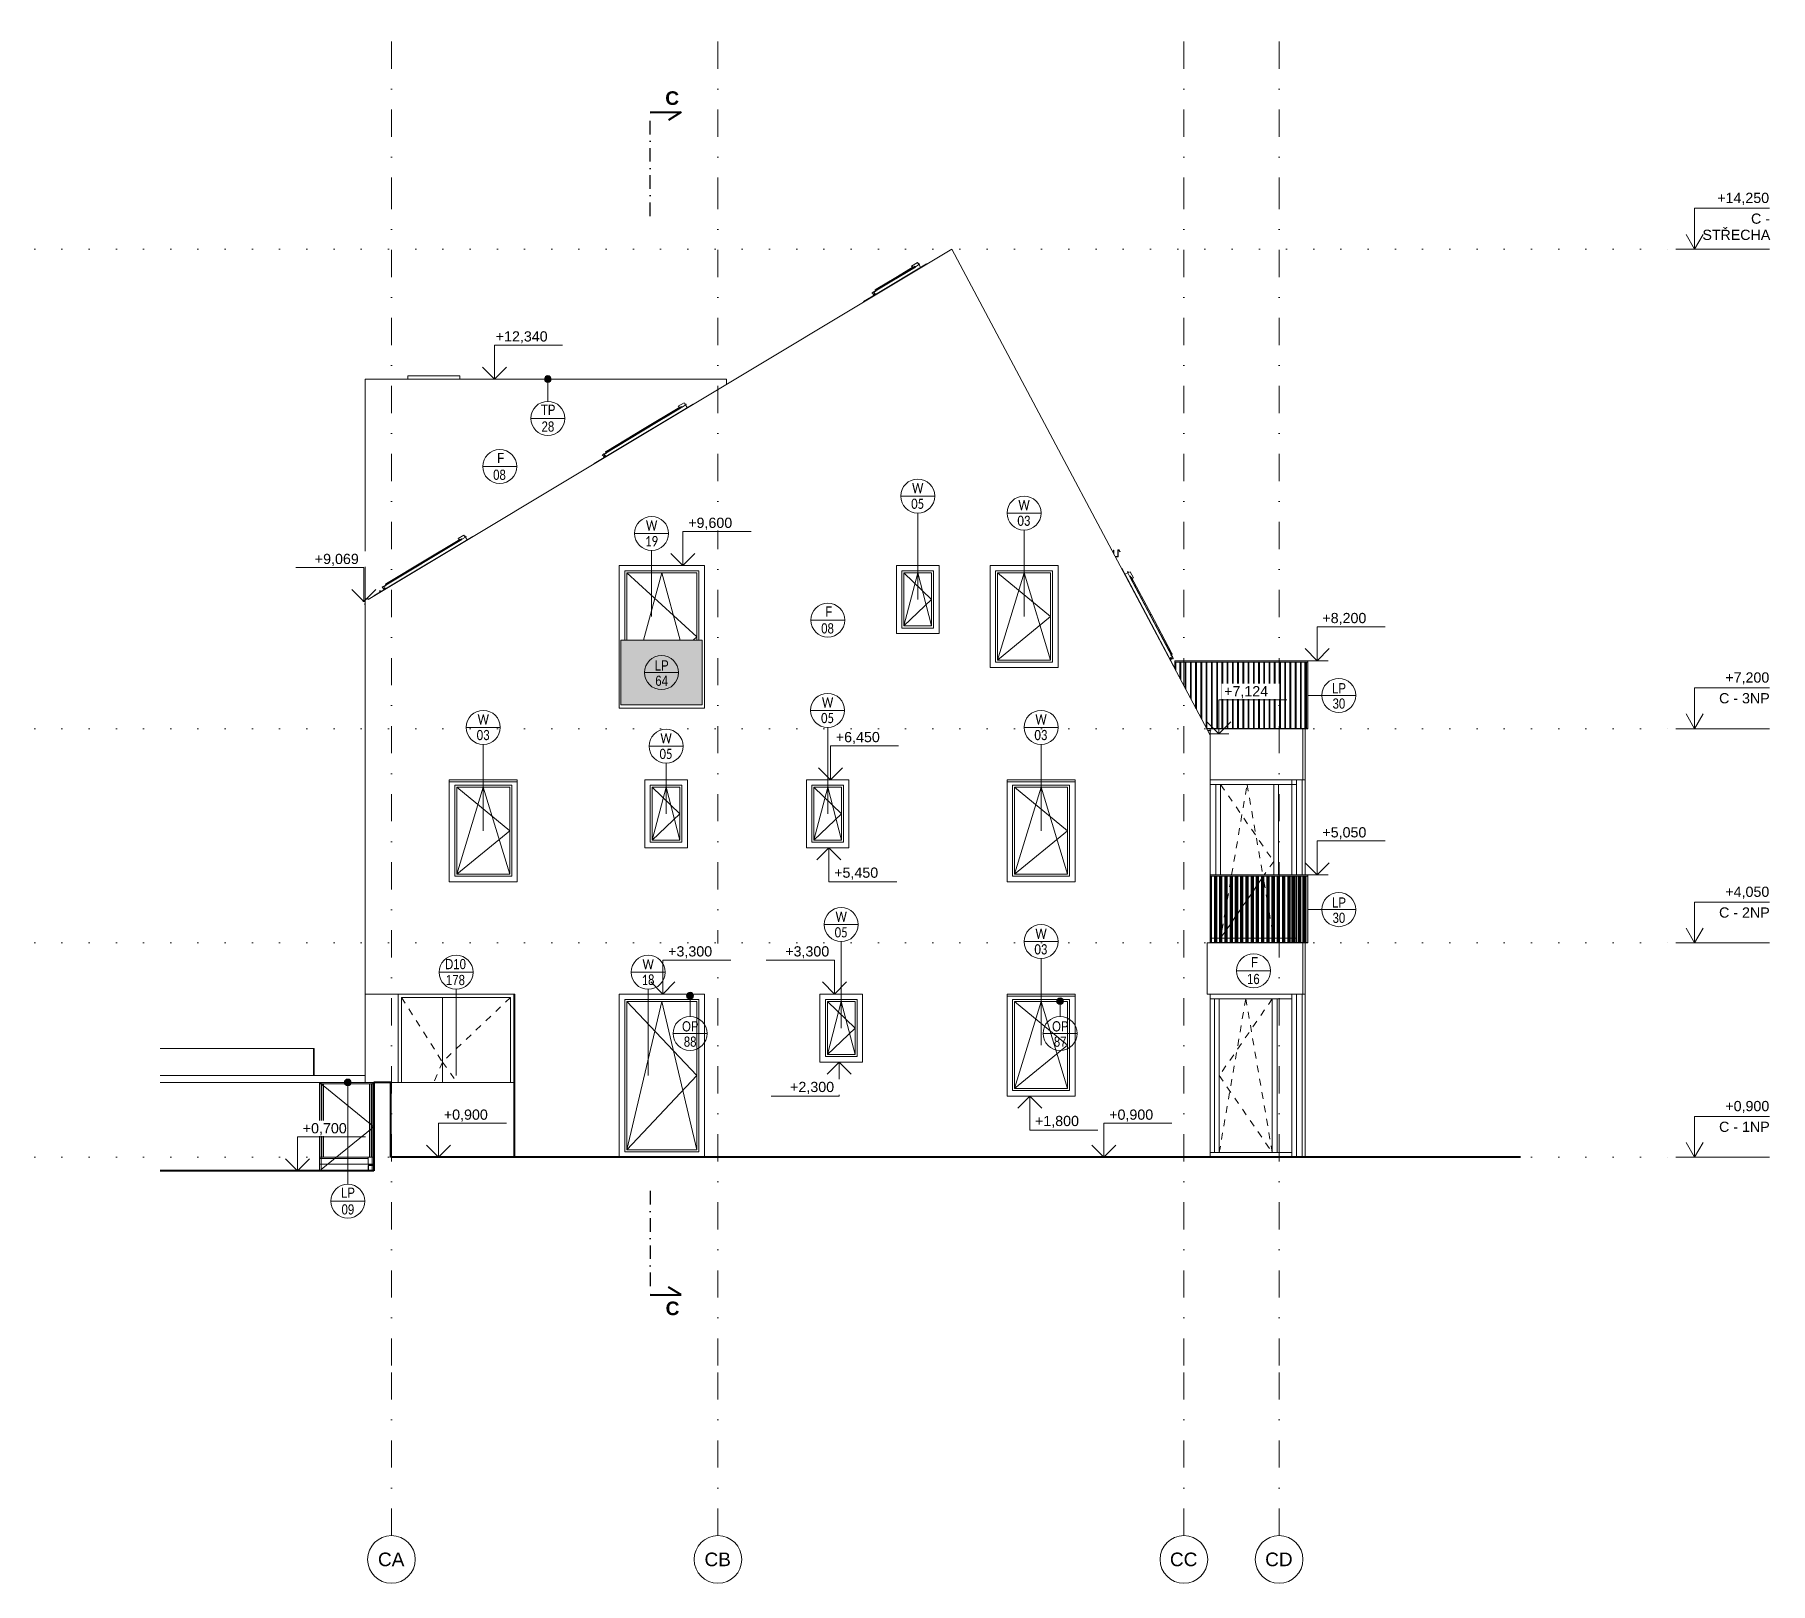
# Model space of a CAD drawing. Header units: millimetres. Extents: x -10647 to 220459, y -5491 to 72638.
# Drawn here: x -10647 to 14869, y -5362 to 17402 of the extents above; entities that cross this region are included whole.
import ezdxf

# ---------------------------------------------------------------- set-up
doc = ezdxf.new("R2010")
doc.units = ezdxf.units.MM
for name, pattern in [('HA_Dash_2mm-S1mm', [200, 100, -100]), ('HA_DashDot_10mm-S3mm', [1000, 400, -300, 0, -300]), ('HA_DashDot_4mm-S1mm', [400, 200, -100, 0, -100]), ('HA_Dot-S4mm', [400, 0, -400])]:
    doc.linetypes.add(name, pattern=pattern)
for name, color, linetype, lineweight in [('A-DETL-____-THIN', 9, 'Continuous', 9), ('A-DETL-____-WIDE', 9, 'Continuous', 40), ('A-DOOR-____-IDEN', 9, 'Continuous', 9), ('A-DOOR-____-OTLN', 9, 'Continuous', 9), ('A-DOOR-FRAM-OTLN', 9, 'Continuous', 9), ('A-FLOR-____-OTLN', 9, 'Continuous', 9), ('A-FLOR-____-OVHD', 9, 'HA_DashDot_4mm-S1mm', 25), ('A-FLOR-HRAL-IDEN', 9, 'Continuous', 9), ('A-FLOR-HRAL-OTLN', 9, 'Continuous', 9), ('A-FLOR-LEVL-OTLN', 9, 'Continuous', 9), ('A-GENM-____-IDEN', 9, 'Continuous', 9), ('A-GENM-____-OTLN', 9, 'Continuous', 9), ('A-GLAZ-____-IDEN', 9, 'Continuous', 9), ('A-GLAZ-____-OTLN', 9, 'Continuous', 5), ('A-GLAZ-CWMG-OTLN', 9, 'Continuous', 5), ('A-WALL-____-MCUT', 9, 'Continuous', 25), ('A-WALL-____-OTLN', 9, 'Continuous', 9), ('G-____-____-DIMS', 9, 'Continuous', 5), ('G-____-____-TEXT', 9, 'Continuous', 5), ('I-WALL-____-OTLN', 9, 'Continuous', 9), ('S-GRID-____-IDEN', 9, 'Continuous', 9), ('S-GRID-____-OTLN', 9, 'Continuous', 5)]:
    doc.layers.add(name, color=color, linetype=linetype, lineweight=lineweight)
doc.styles.add('Arial', font='arial.ttf', dxfattribs={"height": 200})
doc.styles.add('Arial_1', font='arial.ttf', dxfattribs={"height": 150})
doc.styles.add('Arial_2', font='arial.ttf', dxfattribs={"width": 0.8, "height": 150})
doc.styles.add('Arial_B', font='arialbd.ttf', dxfattribs={"height": 200})
doc.styles.add('Calibri', font='calibri.ttf', dxfattribs={"width": 0.8, "height": 150})

msp = doc.modelspace()

# ---------------------------------------------------------------- texts
at = {"layer": 'A-DOOR-____-IDEN', "lineweight": 5, "char_height": 150, "attachment_point": 1, "style": 'Arial_2'}
for s, insert, width in [('D10', (-4614, 3815), 378.4), ('178', (-4601, 3581), 346.33)]:
    msp.add_mtext(s, dxfattribs=dict(at, insert=insert, width=width))
at = {"layer": 'A-FLOR-HRAL-IDEN', "lineweight": 5, "char_height": 150, "attachment_point": 1, "style": 'Arial_2'}
for s, insert, width in [('LP', (-1531, 8205), 250.13), ('64', (-1523, 7980), 230.89), ('LP', (8426, 7870), 250.13), ('30', (8434, 7645), 230.89), ('LP', (8426, 4720), 250.13), ('30', (8434, 4495), 230.89)]:
    msp.add_mtext(s, dxfattribs=dict(at, insert=insert, width=width))
at = {"layer": 'A-FLOR-LEVL-OTLN', "lineweight": 5, "char_height": 150, "attachment_point": 1, "style": 'Arial_1'}
for s, insert, width in [('+14,250', (14089, 15078), 945.99), ('ŘECHA', (14136, 14535), 889.87), ('C -', (14586, 14773), 344.73), ('ST', (13871, 14535), 320.67), ('+7,200', (14208, 8028), 801.69), ('C - 3NP', (14116, 7723), 913.92), ('+4,050', (14208, 4878), 801.69), ('C - 2NP', (14116, 4573), 913.92), ('+0,900', (14208, 1728), 801.69), ('C - 1NP', (14116, 1423), 913.92)]:
    msp.add_mtext(s, dxfattribs=dict(at, insert=insert, width=width))
at = {"layer": 'A-GENM-____-IDEN', "lineweight": 5, "char_height": 150, "attachment_point": 1, "style": 'Arial_2'}
for s, insert, width in [('TP', (-3205, 11963), 256.54), ('28', (-3195, 11717), 230.89), ('OP', (-1130, 2900), 295.02), ('OP', (4310, 2900), 295.02), ('88', (-1104, 2675), 230.89), ('87', (4336, 2675), 230.89), ('LP', (-6144, 454), 250.13), ('09', (-6136, 209), 230.89)]:
    msp.add_mtext(s, dxfattribs=dict(at, insert=insert, width=width))
at = {"layer": 'A-GLAZ-____-IDEN', "lineweight": 5, "char_height": 150, "attachment_point": 1, "style": 'Calibri'}
for s, insert, width in [('W', (2252, 10811), 211.65), ('05', (2239, 10582), 243.71), ('W', (3815, 10561), 211.65), ('W', (-1660, 10261), 211.65), ('03', (3801, 10332), 243.71), ('19', (-1673, 10032), 243.71), ('W', (927, 7661), 211.65), ('W', (-4135, 7411), 211.65), ('05', (914, 7432), 243.71), ('W', (4065, 7411), 211.65), ('03', (-4149, 7182), 243.71), ('03', (4051, 7182), 243.71), ('05', (-1461, 6905), 243.71), ('W', (-1448, 7134), 211.65), ('W', (1127, 4511), 211.65), ('05', (1114, 4282), 243.71), ('W', (4065, 4261), 211.65), ('03', (4051, 4032), 243.71), ('W', (-1711, 3811), 211.65), ('18', (-1725, 3582), 243.71)]:
    msp.add_mtext(s, dxfattribs=dict(at, insert=insert, width=width))
at = {"layer": 'G-____-____-TEXT', "color": 7, "lineweight": 9, "attachment_point": 1}
for s, insert, char_height, width, style in [('\\fArial|b1|i0|c0|p34|;C', (-1376, 16570), 200, 248.52, 'Arial_B'), ('F', (-3847, 11255), 150, 128.27, 'Arial_2'), ('08', (-3907, 11008), 150, 230.89, 'Arial_2'), ('F', (976, 8997), 150, 128.27, 'Arial_2'), ('08', (916, 8750), 150, 230.89, 'Arial_2'), ('F', (7236, 3843), 150, 128.27, 'Arial_2'), ('16', (7176, 3596), 150, 230.89, 'Arial_2'), ('\\fArial|b1|i0|c0|p34|;C', (-1371, -1221), 200, 248.52, 'Arial_B')]:
    msp.add_mtext(s, dxfattribs=dict(at, insert=insert, char_height=char_height, width=width, style=style))
at = {"layer": 'S-GRID-____-IDEN', "lineweight": 5, "char_height": 200, "attachment_point": 1, "style": 'Arial'}
for s, insert, width in [('CA', (-5600, -4911), 481.01), ('CB', (-800, -4911), 481.01), ('CC', (6043, -4911), 497.05), ('CD', (7443, -4911), 497.05)]:
    msp.add_mtext(s, dxfattribs=dict(at, insert=insert, width=width))

# ---------------------------------------------------------------- blocks, each defined once
blk = doc.blocks.new('HA_WD_SinglePanel - 1250x2400-1662821-C_pohled jižní_DPS pohled')
at = {"layer": 'A-GLAZ-____-OTLN', "color": 250}
for p, q in [((-1972, 980), (-1972, 3220)), ((-1972, 3220), (-882, 3220)), ((-1942, 3190), (-1942, 1010)), ((-1942, 3190), (-912, 3190)), ((-1942, 1010), (-1427, 3190)), ((-1942, 3190), (-912, 2100)), ((-1427, 3190), (-912, 1010)), ((-912, 1010), (-912, 3190)), ((-882, 3220), (-882, 980)), ((-912, 2100), (-1942, 1010)), ((-882, 980), (-1972, 980)), ((-1942, 1010), (-912, 1010))]:
    blk.add_line(p, q, dxfattribs=at)
blk = doc.blocks.new('HA_WD_SinglePanel - 1000x1500-1662820-C_pohled jižní_DPS pohled')
at = {"layer": 'A-GLAZ-____-OTLN', "color": 250}
for p, q in [((3728, 1880), (3728, 3220)), ((3728, 3220), (4568, 3220)), ((3758, 3190), (3758, 1910)), ((3758, 3190), (4538, 3190)), ((3758, 1910), (4148, 3190)), ((3758, 3190), (4538, 2550)), ((4148, 3190), (4538, 1910)), ((4538, 1910), (4538, 3190)), ((4568, 3220), (4568, 1880)), ((4538, 2550), (3758, 1910)), ((4568, 1880), (3728, 1880)), ((3758, 1910), (4538, 1910))]:
    blk.add_line(p, q, dxfattribs=at)
blk = doc.blocks.new('HA_WD_SinglePanel - 625x1000-1662819-C_pohled jižní_DPS pohled')
at = {"layer": 'A-GLAZ-____-OTLN', "color": 250}
for p, q in [((-1597, 5530), (-1597, 6370)), ((-1597, 6370), (-1132, 6370)), ((-1567, 6340), (-1567, 5560)), ((-1567, 6340), (-1162, 6340)), ((-1567, 5560), (-1364, 6340)), ((-1567, 6340), (-1162, 5950)), ((-1364, 6340), (-1162, 5560)), ((-1162, 5560), (-1162, 6340)), ((-1132, 6370), (-1132, 5530)), ((-1162, 5950), (-1567, 5560)), ((-1132, 5530), (-1597, 5530)), ((-1567, 5560), (-1162, 5560))]:
    blk.add_line(p, q, dxfattribs=at)
blk = doc.blocks.new('Rectangular Mullion - 70x70_Symetric_Offset0-1395025-C_pohled jižní_DPS pohled')
at = {"layer": 'A-GLAZ-CWMG-OTLN', "color": 250}
for p, q in [((7833, 5050), (7833, 6450)), ((7903, 6450), (7903, 5050)), ((7833, 4055), (7833, 5030)), ((7903, 5030), (7903, 4055))]:
    blk.add_line(p, q, dxfattribs=at)
blk = doc.blocks.new('Rectangular Mullion - 70x70_Symetric_Offset0-1502120-C_pohled jižní_DPS pohled')
at = {"layer": 'A-GLAZ-CWMG-OTLN', "color": 250}
for p, q in [((7603, 4120), (7620, 4120)), ((7632, 4120), (7643, 4120)), ((7655, 4120), (7697, 4120)), ((7709, 4120), (7720, 4120)), ((7732, 4120), (7774, 4120)), ((7786, 4120), (7797, 4120)), ((7809, 4120), (7851, 4120)), ((7863, 4120), (7874, 4120)), ((7886, 4120), (7903, 4120)), ((7903, 4120), (7903, 4055))]:
    blk.add_line(p, q, dxfattribs=at)
blk = doc.blocks.new('Rectangular Mullion - 70x70_Symetric_Offset0-1501646-C_pohled jižní_DPS pohled')
at = {"layer": 'A-GLAZ-CWMG-OTLN', "color": 250}
for p, q in [((7833, 6380), (7903, 6380)), ((7833, 5050), (7833, 6380)), ((7903, 5050), (7903, 6380)), ((7833, 4120), (7833, 5030)), ((7903, 4120), (7903, 5030)), ((7851, 4120), (7833, 4120)), ((7874, 4120), (7863, 4120)), ((7903, 4120), (7886, 4120))]:
    blk.add_line(p, q, dxfattribs=at)
blk = doc.blocks.new('Rectangular Mullion - 70x70_Symetric_Offset0-V1-C_pohled jižní_DPS pohled')
at = {"layer": 'A-GLAZ-CWMG-OTLN', "color": 250}
for p, q in [((7833, 900), (7833, 3300)), ((7903, 3300), (7903, 900))]:
    blk.add_line(p, q, dxfattribs=at)
blk = doc.blocks.new('Rectangular Mullion - 70x70_Symetric_Offset0-1505272-C_pohled jižní_DPS pohled')
at = {"layer": 'A-GLAZ-CWMG-OTLN', "color": 250}
blk.add_line((7583, 970), (7833, 970), dxfattribs=at)
blk = doc.blocks.new('Rectangular Mullion - 70x70_Symetric_Offset0-1505057-C_pohled jižní_DPS pohled')
at = {"layer": 'A-GLAZ-CWMG-OTLN', "color": 250}
blk.add_line((6733, 3230), (6633, 3230), dxfattribs=at)
blk = doc.blocks.new('Rectangular Mullion - 70x70_Symetric_Offset0-1502154-C_pohled jižní_DPS pohled')
at = {"layer": 'A-GLAZ-CWMG-OTLN', "color": 250}
blk.add_line((6753, 6380), (6633, 6380), dxfattribs=at)
blk = doc.blocks.new('Roof-Windows_VELUX_VFE - VFE size 940x1370 _PK38__31-1785092-C_pohled jižní_DPS pohled')
at = {"layer": 'A-GLAZ-____-OTLN', "color": 250}
for p, q in [((-5571, 9231), (-5579, 9224)), ((-5579, 9224), (-5577, 9221)), ((-5578, 9224), (-5571, 9229)), ((-5577, 9222), (-5578, 9224)), ((-5577, 9221), (-5573, 9224)), ((-5574, 9224), (-5577, 9222)), ((-5573, 9224), (-5574, 9224)), ((-5558, 9213), (-5571, 9231)), ((-5571, 9229), (-5559, 9213)), ((-5514, 9248), (-5518, 9246)), ((-5518, 9246), (-5514, 9240)), ((-5517, 9246), (-5514, 9248)), ((-5513, 9240), (-5517, 9246)), ((-5508, 9251), (-5512, 9249)), ((-5512, 9248), (-5508, 9250)), ((-5504, 9253), (-5507, 9252)), ((-5506, 9251), (-5503, 9253)), ((-5503, 9253), (-5504, 9253))]:
    blk.add_line(p, q, dxfattribs=at)
blk = doc.blocks.new('HA_DR_Double_Swing_Solid_FrameButt - In_FAS_1600x2350_1000-1958729-C_pohled jižní_DPS pohled')
at = {"layer": 'A-DOOR-____-OTLN', "color": 250, "linetype": 'HA_Dash_2mm-S1mm', "lineweight": 5}
for p, q in [((-5252, 3250), (-4652, 2300)), ((-3652, 3250), (-4652, 2300)), ((-4652, 2300), (-4780, 2000)), ((-4652, 2300), (-4438, 2000))]:
    blk.add_line(p, q, dxfattribs=at)
at = {"layer": 'A-DOOR-____-OTLN', "color": 7}
for p, q in [((-5252, 3250), (-5252, 2000)), ((-4652, 3250), (-5252, 3250)), ((-4652, 2000), (-4652, 3250)), ((-3652, 3250), (-4652, 3250)), ((-4652, 3250), (-4652, 2000)), ((-3652, 2000), (-3652, 3250))]:
    blk.add_line(p, q, dxfattribs=at)
at = {"layer": 'A-DOOR-FRAM-OTLN', "color": 7}
for p, q in [((-5252, 2000), (-5252, 3250)), ((-5252, 3250), (-3652, 3250)), ((-3652, 3250), (-3652, 2000))]:
    blk.add_line(p, q, dxfattribs=at)
blk = doc.blocks.new('Railing - 40 x12 mm-1462728-C_pohled jižní_DPS pohled')
at = {"layer": 'A-FLOR-HRAL-OTLN'}
blk.add_hatch(color=256, dxfattribs=at).paths.add_polyline_path([(6696, 4055), (6708, 4055), (6708, 5030), (6696, 5030), (6696, 4147)])
at = {"layer": 'A-FLOR-HRAL-OTLN', "color": 7}
for p, q in [((6696, 5030), (6696, 4055)), ((6708, 4055), (6708, 5030))]:
    blk.add_line(p, q, dxfattribs=at)
blk = doc.blocks.new('Railing - 40 x12 mm-V2-C_pohled jižní_DPS pohled')
at = {"layer": 'A-FLOR-HRAL-OTLN'}
blk.add_hatch(color=256, dxfattribs=at).paths.add_polyline_path([(8068, 4055), (8068, 5030), (8040, 5030), (8040, 4055)])
at = {"layer": 'A-FLOR-HRAL-OTLN', "color": 7}
blk.add_line((8068, 5030), (8068, 4055), dxfattribs=at)
blk = doc.blocks.new('Railing - 40 x12 mm-V3-C_pohled jižní_DPS pohled')
at = {"layer": 'A-FLOR-HRAL-OTLN'}
blk.add_hatch(color=256, dxfattribs=at).paths.add_polyline_path([(8035, 4055), (8040, 4055), (8040, 5030), (8028, 5030), (8028, 4055)])
at = {"layer": 'A-FLOR-HRAL-OTLN', "color": 7}
for p, q in [((8040, 5030), (8028, 5030)), ((8028, 5030), (8028, 4055)), ((8040, 4055), (8040, 5030)), ((8028, 4055), (8040, 4055))]:
    blk.add_line(p, q, dxfattribs=at)
blk = doc.blocks.new('Railing - Railing-1462566-C_pohled jižní_DPS pohled')
at = {"layer": 'A-FLOR-HRAL-OTLN'}
blk.add_hatch(color=256, dxfattribs=at).paths.add_polyline_path([(8035, 4050), (8068, 4050), (8068, 4055), (6633, 4055), (6633, 4050), (7996, 4050)])
at = {"layer": 'A-FLOR-HRAL-OTLN', "color": 7}
for p, q in [((6633, 4050), (6633, 4055)), ((6633, 4055), (8068, 4055)), ((8068, 4050), (6633, 4050)), ((8068, 4050), (8068, 4055))]:
    blk.add_line(p, q, dxfattribs=at)
for name, p in [('Railing - 40 x12 mm-V3-C_pohled jižní_DPS pohled', (-1394, 0)), ('Railing - 40 x12 mm-V3-C_pohled jižní_DPS pohled', (-1386, 0)), ('Railing - 40 x12 mm-1462728-C_pohled jižní_DPS pohled', (0, 0)), ('Railing - 40 x12 mm-V3-C_pohled jižní_DPS pohled', (-1309, 0)), ('Railing - 40 x12 mm-1462728-C_pohled jižní_DPS pohled', (77, 0)), ('Railing - 40 x12 mm-V3-C_pohled jižní_DPS pohled', (-1232, 0)), ('Railing - 40 x12 mm-1462728-C_pohled jižní_DPS pohled', (154, 0)), ('Railing - 40 x12 mm-V3-C_pohled jižní_DPS pohled', (-1155, 0)), ('Railing - 40 x12 mm-1462728-C_pohled jižní_DPS pohled', (231, 0)), ('Railing - 40 x12 mm-V3-C_pohled jižní_DPS pohled', (-1078, 0)), ('Railing - 40 x12 mm-1462728-C_pohled jižní_DPS pohled', (308, 0)), ('Railing - 40 x12 mm-V3-C_pohled jižní_DPS pohled', (-1001, 0)), ('Railing - 40 x12 mm-1462728-C_pohled jižní_DPS pohled', (385, 0)), ('Railing - 40 x12 mm-V3-C_pohled jižní_DPS pohled', (-924, 0)), ('Railing - 40 x12 mm-1462728-C_pohled jižní_DPS pohled', (462, 0)), ('Railing - 40 x12 mm-V3-C_pohled jižní_DPS pohled', (-847, 0)), ('Railing - 40 x12 mm-1462728-C_pohled jižní_DPS pohled', (539, 0)), ('Railing - 40 x12 mm-V3-C_pohled jižní_DPS pohled', (-770, 0)), ('Railing - 40 x12 mm-1462728-C_pohled jižní_DPS pohled', (616, 0)), ('Railing - 40 x12 mm-V3-C_pohled jižní_DPS pohled', (-693, 0)), ('Railing - 40 x12 mm-1462728-C_pohled jižní_DPS pohled', (693, 0)), ('Railing - 40 x12 mm-V3-C_pohled jižní_DPS pohled', (-616, 0)), ('Railing - 40 x12 mm-1462728-C_pohled jižní_DPS pohled', (770, 0)), ('Railing - 40 x12 mm-V3-C_pohled jižní_DPS pohled', (-539, 0)), ('Railing - 40 x12 mm-1462728-C_pohled jižní_DPS pohled', (847, 0)), ('Railing - 40 x12 mm-V3-C_pohled jižní_DPS pohled', (-462, 0)), ('Railing - 40 x12 mm-1462728-C_pohled jižní_DPS pohled', (924, 0)), ('Railing - 40 x12 mm-V3-C_pohled jižní_DPS pohled', (-385, 0)), ('Railing - 40 x12 mm-1462728-C_pohled jižní_DPS pohled', (1001, 0)), ('Railing - 40 x12 mm-V3-C_pohled jižní_DPS pohled', (-308, 0)), ('Railing - 40 x12 mm-1462728-C_pohled jižní_DPS pohled', (1078, 0)), ('Railing - 40 x12 mm-V3-C_pohled jižní_DPS pohled', (-231, 0)), ('Railing - 40 x12 mm-1462728-C_pohled jižní_DPS pohled', (1155, 0)), ('Railing - 40 x12 mm-V3-C_pohled jižní_DPS pohled', (-154, 0)), ('Railing - 40 x12 mm-1462728-C_pohled jižní_DPS pohled', (1232, 0)), ('Railing - 40 x12 mm-V3-C_pohled jižní_DPS pohled', (-77, 0)), ('Railing - 40 x12 mm-1462728-C_pohled jižní_DPS pohled', (1309, 0)), ('Railing - 40 x12 mm-V3-C_pohled jižní_DPS pohled', (0, 0)), ('Railing - 40 x12 mm-V2-C_pohled jižní_DPS pohled', (0, 0))]:
    blk.add_blockref(name, p)
blk = doc.blocks.new('Top Rail Type - Top Rail_Internal_-1462590-C_pohled jižní_DPS pohled')
at = {"layer": 'A-FLOR-HRAL-OTLN'}
blk.add_hatch(color=256, dxfattribs=at).paths.add_polyline_path([(8035, 5030), (8068, 5030), (8068, 5050), (6633, 5050), (6633, 5030), (7996, 5030)])
at = {"layer": 'A-FLOR-HRAL-OTLN', "color": 7}
for p, q in [((6633, 5030), (6633, 5050)), ((8068, 5050), (6633, 5050)), ((8068, 5030), (6633, 5030)), ((8068, 5030), (8068, 5050))]:
    blk.add_line(p, q, dxfattribs=at)
blk = doc.blocks.new('Railing - 40 x12 mm-V4-C_pohled jižní_DPS pohled')
at = {"layer": 'A-FLOR-HRAL-OTLN'}
h = blk.add_hatch(color=256, dxfattribs=at)
h.paths.add_polyline_path([(8038, 7205), (8038, 8180), (8028, 8180), (8028, 7205)])
h.paths.add_polyline_path([(8050, 7205), (8068, 7205), (8068, 8180), (8050, 8180), (8050, 7272)])
at = {"layer": 'A-FLOR-HRAL-OTLN', "color": 7}
for p, q in [((8028, 7205), (8028, 8180)), ((8068, 8180), (8068, 7205))]:
    blk.add_line(p, q, dxfattribs=at)
blk = doc.blocks.new('Railing - 40 x12 mm-V5-C_pohled jižní_DPS pohled')
at = {"layer": 'A-FLOR-HRAL-OTLN'}
blk.add_hatch(color=256, dxfattribs=at).paths.add_polyline_path([(6580, 7205), (6587, 7205), (6587, 8180), (6575, 8180), (6575, 7214)])
at = {"layer": 'A-FLOR-HRAL-OTLN', "color": 7}
for p, q in [((6587, 8180), (6575, 8180)), ((6575, 8180), (6575, 7214)), ((6587, 7205), (6587, 8180)), ((6580, 7205), (6587, 7205))]:
    blk.add_line(p, q, dxfattribs=at)
blk = doc.blocks.new('Railing - 40 x12 mm-V6-C_pohled jižní_DPS pohled')
at = {"layer": 'A-FLOR-HRAL-OTLN'}
blk.add_hatch(color=256, dxfattribs=at).paths.add_polyline_path([(6510, 7336), (6510, 8180), (6498, 8180), (6498, 7359)])
at = {"layer": 'A-FLOR-HRAL-OTLN', "color": 7}
for p, q in [((6510, 8180), (6498, 8180)), ((6498, 8180), (6498, 7359)), ((6510, 7336), (6510, 8180))]:
    blk.add_line(p, q, dxfattribs=at)
blk = doc.blocks.new('Railing - 40 x12 mm-V7-C_pohled jižní_DPS pohled')
at = {"layer": 'A-FLOR-HRAL-OTLN'}
blk.add_hatch(color=256, dxfattribs=at).paths.add_polyline_path([(6433, 7481), (6433, 8180), (6421, 8180), (6421, 7504)])
at = {"layer": 'A-FLOR-HRAL-OTLN', "color": 7}
for p, q in [((6433, 8180), (6421, 8180)), ((6421, 8180), (6421, 7504)), ((6433, 7481), (6433, 8180))]:
    blk.add_line(p, q, dxfattribs=at)
blk = doc.blocks.new('Railing - 40 x12 mm-V8-C_pohled jižní_DPS pohled')
at = {"layer": 'A-FLOR-HRAL-OTLN'}
blk.add_hatch(color=256, dxfattribs=at).paths.add_polyline_path([(6356, 7626), (6356, 8180), (6344, 8180), (6344, 7649)])
at = {"layer": 'A-FLOR-HRAL-OTLN', "color": 7}
for p, q in [((6356, 8180), (6344, 8180)), ((6344, 8180), (6344, 7649)), ((6356, 7626), (6356, 8180))]:
    blk.add_line(p, q, dxfattribs=at)
blk = doc.blocks.new('Railing - 40 x12 mm-V9-C_pohled jižní_DPS pohled')
at = {"layer": 'A-FLOR-HRAL-OTLN'}
blk.add_hatch(color=256, dxfattribs=at).paths.add_polyline_path([(6279, 7771), (6279, 8180), (6267, 8180), (6267, 7793)])
at = {"layer": 'A-FLOR-HRAL-OTLN', "color": 7}
for p, q in [((6279, 8180), (6267, 8180)), ((6267, 8180), (6267, 7793)), ((6279, 7771), (6279, 8180))]:
    blk.add_line(p, q, dxfattribs=at)
blk = doc.blocks.new('Railing - 40 x12 mm-V10-C_pohled jižní_DPS pohled')
at = {"layer": 'A-FLOR-HRAL-OTLN'}
blk.add_hatch(color=256, dxfattribs=at).paths.add_polyline_path([(6202, 7916), (6202, 8180), (6190, 8180), (6190, 7938), (6199, 7923)])
at = {"layer": 'A-FLOR-HRAL-OTLN', "color": 7}
for p, q in [((6202, 8180), (6190, 8180)), ((6190, 8180), (6190, 7938)), ((6202, 7916), (6202, 8180))]:
    blk.add_line(p, q, dxfattribs=at)
blk = doc.blocks.new('Railing - 40 x12 mm-V11-C_pohled jižní_DPS pohled')
at = {"layer": 'A-FLOR-HRAL-OTLN'}
blk.add_hatch(color=256, dxfattribs=at).paths.add_polyline_path([(6125, 8071), (6125, 8180), (6113, 8180), (6113, 8094)])
at = {"layer": 'A-FLOR-HRAL-OTLN', "color": 7}
for p, q in [((6125, 8180), (6113, 8180)), ((6113, 8180), (6113, 8094)), ((6125, 8071), (6125, 8180))]:
    blk.add_line(p, q, dxfattribs=at)
blk = doc.blocks.new('Railing - 40 x12 mm-V12-C_pohled jižní_DPS pohled')
at = {"layer": 'A-FLOR-HRAL-OTLN'}
blk.add_hatch(color=256, dxfattribs=at).paths.add_polyline_path([(6128, 8067), (6128, 8180), (6116, 8180), (6116, 8090)])
at = {"layer": 'A-FLOR-HRAL-OTLN', "color": 7}
for p, q in [((6128, 8180), (6116, 8180)), ((6116, 8180), (6116, 8090)), ((6128, 8067), (6128, 8180)), ((6128, 8056), (6128, 8059))]:
    blk.add_line(p, q, dxfattribs=at)
blk = doc.blocks.new('Railing - Railing-1462773-C_pohled jižní_DPS pohled')
at = {"layer": 'A-FLOR-HRAL-OTLN'}
blk.add_hatch(color=256, dxfattribs=at).paths.add_polyline_path([(7136, 7200), (8068, 7200), (8068, 7205), (6580, 7205), (6583, 7200), (6824, 7200)])
at = {"layer": 'A-FLOR-HRAL-OTLN', "color": 7}
for p, q in [((6580, 7205), (8068, 7205)), ((8068, 7200), (6583, 7200)), ((8068, 7200), (8068, 7205))]:
    blk.add_line(p, q, dxfattribs=at)
for name, p in [('Railing - 40 x12 mm-V11-C_pohled jižní_DPS pohled', (0, 0)), ('Railing - 40 x12 mm-V12-C_pohled jižní_DPS pohled', (0, 0)), ('Railing - 40 x12 mm-V10-C_pohled jižní_DPS pohled', (0, 0)), ('Railing - 40 x12 mm-V9-C_pohled jižní_DPS pohled', (0, 0)), ('Railing - 40 x12 mm-V8-C_pohled jižní_DPS pohled', (0, 0)), ('Railing - 40 x12 mm-V7-C_pohled jižní_DPS pohled', (0, 0)), ('Railing - 40 x12 mm-V6-C_pohled jižní_DPS pohled', (0, 0)), ('Railing - 40 x12 mm-V5-C_pohled jižní_DPS pohled', (0, 0)), ('Railing - 40 x12 mm-V3-C_pohled jižní_DPS pohled', (-1375, 3150)), ('Railing - 40 x12 mm-V3-C_pohled jižní_DPS pohled', (-1298, 3150)), ('Railing - 40 x12 mm-V3-C_pohled jižní_DPS pohled', (-1221, 3150)), ('Railing - 40 x12 mm-V3-C_pohled jižní_DPS pohled', (-1144, 3150)), ('Railing - 40 x12 mm-V3-C_pohled jižní_DPS pohled', (-1067, 3150)), ('Railing - 40 x12 mm-V3-C_pohled jižní_DPS pohled', (-990, 3150)), ('Railing - 40 x12 mm-V3-C_pohled jižní_DPS pohled', (-913, 3150)), ('Railing - 40 x12 mm-V3-C_pohled jižní_DPS pohled', (-836, 3150)), ('Railing - 40 x12 mm-V3-C_pohled jižní_DPS pohled', (-759, 3150)), ('Railing - 40 x12 mm-V3-C_pohled jižní_DPS pohled', (-682, 3150)), ('Railing - 40 x12 mm-V3-C_pohled jižní_DPS pohled', (-605, 3150)), ('Railing - 40 x12 mm-V3-C_pohled jižní_DPS pohled', (-528, 3150)), ('Railing - 40 x12 mm-V3-C_pohled jižní_DPS pohled', (-451, 3150)), ('Railing - 40 x12 mm-V3-C_pohled jižní_DPS pohled', (-374, 3150)), ('Railing - 40 x12 mm-V3-C_pohled jižní_DPS pohled', (-297, 3150)), ('Railing - 40 x12 mm-V3-C_pohled jižní_DPS pohled', (-220, 3150)), ('Railing - 40 x12 mm-V3-C_pohled jižní_DPS pohled', (-143, 3150)), ('Railing - 40 x12 mm-V3-C_pohled jižní_DPS pohled', (-66, 3150)), ('Railing - 40 x12 mm-V4-C_pohled jižní_DPS pohled', (0, 0)), ('Railing - 40 x12 mm-V3-C_pohled jižní_DPS pohled', (11, 3150))]:
    blk.add_blockref(name, p)
blk = doc.blocks.new('Top Rail Type - Top Rail_Internal_-1462797-C_pohled jižní_DPS pohled')
at = {"layer": 'A-FLOR-HRAL-OTLN'}
blk.add_hatch(color=256, dxfattribs=at).paths.add_polyline_path([(7996, 8180), (8068, 8180), (8068, 8200), (6116, 8200), (6116, 8180), (7918, 8180)])
at = {"layer": 'A-FLOR-HRAL-OTLN', "color": 7}
for p, q in [((6116, 8180), (6116, 8200)), ((8068, 8200), (6116, 8200)), ((8068, 8180), (6116, 8180)), ((8068, 8180), (8068, 8200))]:
    blk.add_line(p, q, dxfattribs=at)
blk = doc.blocks.new('Rectangular Mullion - 70x70_Symetric_Offset0-1502156-C_pohled jižní_DPS pohled')
at = {"layer": 'A-GLAZ-CWMG-OTLN', "color": 250}
blk.add_line((7603, 6380), (6753, 6380), dxfattribs=at)
blk = doc.blocks.new('Rectangular Mullion - 70x70_Symetric_Offset0-1502157-C_pohled jižní_DPS pohled')
at = {"layer": 'A-GLAZ-CWMG-OTLN', "color": 250}
for p, q in [((6654, 4120), (6696, 4120)), ((6708, 4120), (6719, 4120)), ((6731, 4120), (6753, 4120))]:
    blk.add_line(p, q, dxfattribs=at)
blk = doc.blocks.new('Rectangular Mullion - 70x70_Symetric_Offset0-1501643-C_pohled jižní_DPS pohled')
at = {"layer": 'A-GLAZ-CWMG-OTLN', "color": 250}
for p, q in [((6718, 6380), (6788, 6380)), ((6718, 6380), (6718, 5050)), ((6788, 6380), (6788, 5050)), ((6718, 5030), (6718, 4120)), ((6788, 5030), (6788, 4120)), ((6773, 4120), (6731, 4120)), ((6788, 4120), (6785, 4120))]:
    blk.add_line(p, q, dxfattribs=at)
blk = doc.blocks.new('ABMV_CW_Single_Swing_Generic - Ex_Glass_SKLOPNE-1536051-C_pohled jižní_DPS pohled')
at = {"layer": 'A-DOOR-____-OTLN', "color": 250, "linetype": 'HA_Dash_2mm-S1mm', "lineweight": 5}
for p, q in [((6788, 6380), (7568, 5250)), ((6949, 5050), (7178, 6380)), ((7178, 6380), (7408, 5050)), ((7568, 5250), (7430, 5050)), ((6885, 4679), (6927, 4925)), ((6939, 4995), (6945, 5030)), ((7312, 4879), (7270, 4818)), ((7335, 4912), (7324, 4897)), ((7389, 4991), (7347, 4929)), ((7412, 5023), (7401, 5008)), ((7411, 5030), (7412, 5027)), ((7424, 4957), (7466, 4711)), ((6862, 4549), (6873, 4610)), ((7158, 4656), (7116, 4594)), ((7181, 4689), (7170, 4673)), ((7235, 4768), (7193, 4706)), ((7258, 4800), (7247, 4785)), ((7478, 4642), (7489, 4581)), ((6808, 4233), (6850, 4479)), ((6950, 4354), (6939, 4339)), ((7004, 4433), (6962, 4371)), ((7027, 4466), (7016, 4450)), ((7081, 4544), (7039, 4483)), ((7104, 4577), (7093, 4562)), ((7501, 4511), (7543, 4265)), ((6788, 4120), (6796, 4163)), ((6796, 4131), (6788, 4120)), ((6850, 4210), (6808, 4148)), ((6873, 4242), (6862, 4227)), ((6927, 4321), (6885, 4260)), ((7555, 4195), (7566, 4134))]:
    blk.add_line(p, q, dxfattribs=at)
blk = doc.blocks.new('Rectangular Mullion - 70x70_Symetric_Offset0-1502121-C_pohled jižní_DPS pohled')
at = {"layer": 'A-GLAZ-CWMG-OTLN', "color": 250}
for p, q in [((7903, 6380), (7603, 6380)), ((7903, 6450), (7903, 6380))]:
    blk.add_line(p, q, dxfattribs=at)
blk = doc.blocks.new('Rectangular Mullion - 70x70_Symetric_Offset0-1502155-C_pohled jižní_DPS pohled')
at = {"layer": 'A-GLAZ-CWMG-OTLN', "color": 250}
for p, q in [((6753, 4120), (6773, 4120)), ((6785, 4120), (6796, 4120)), ((6808, 4120), (6850, 4120)), ((6862, 4120), (6873, 4120)), ((6885, 4120), (6927, 4120)), ((6939, 4120), (6950, 4120)), ((6962, 4120), (7004, 4120)), ((7016, 4120), (7027, 4120)), ((7039, 4120), (7081, 4120)), ((7093, 4120), (7104, 4120)), ((7116, 4120), (7158, 4120)), ((7170, 4120), (7181, 4120)), ((7193, 4120), (7235, 4120)), ((7247, 4120), (7258, 4120)), ((7270, 4120), (7312, 4120)), ((7324, 4120), (7335, 4120)), ((7347, 4120), (7389, 4120)), ((7401, 4120), (7412, 4120)), ((7424, 4120), (7466, 4120)), ((7478, 4120), (7489, 4120)), ((7501, 4120), (7543, 4120)), ((7555, 4120), (7566, 4120)), ((7578, 4120), (7603, 4120))]:
    blk.add_line(p, q, dxfattribs=at)
blk = doc.blocks.new('Rectangular Mullion - 70x70_Symetric_Offset0-V13-C_pohled jižní_DPS pohled')
at = {"layer": 'A-GLAZ-CWMG-OTLN', "color": 250}
for p, q in [((7568, 6380), (7638, 6380)), ((7568, 6380), (7568, 5050)), ((7638, 6380), (7638, 5050)), ((7638, 5030), (7638, 4120)), ((7620, 4120), (7578, 4120)), ((7638, 4120), (7632, 4120))]:
    blk.add_line(p, q, dxfattribs=at)
blk = doc.blocks.new('ABMV_CW_Single_Swing_Generic - Ex_Glass_SKLOPNE-1536052-C_pohled jižní_DPS pohled')
at = {"layer": 'A-DOOR-____-OTLN', "color": 250, "linetype": 'HA_Dash_2mm-S1mm', "lineweight": 5}
for p, q in [((7158, 3230), (6768, 970)), ((7548, 3230), (6768, 2100)), ((7548, 970), (7158, 3230)), ((6768, 2100), (7548, 970))]:
    blk.add_line(p, q, dxfattribs=at)
blk = doc.blocks.new('Rectangular Mullion - 70x70_Symetric_Offset0-1505273-C_pohled jižní_DPS pohled')
at = {"layer": 'A-GLAZ-CWMG-OTLN', "color": 250}
blk.add_line((7833, 3230), (7583, 3230), dxfattribs=at)
blk = doc.blocks.new('Rectangular Mullion - 70x70_Symetric_Offset0-V14-C_pohled jižní_DPS pohled')
at = {"layer": 'A-GLAZ-CWMG-OTLN', "color": 250}
blk.add_line((6733, 970), (7583, 970), dxfattribs=at)
blk = doc.blocks.new('Rectangular Mullion - 70x70_Symetric_Offset0-V15-C_pohled jižní_DPS pohled')
at = {"layer": 'A-GLAZ-CWMG-OTLN', "color": 250}
for p, q in [((7548, 3230), (7618, 3230)), ((7548, 3230), (7548, 970)), ((7618, 3230), (7618, 970)), ((7618, 970), (7548, 970))]:
    blk.add_line(p, q, dxfattribs=at)
blk = doc.blocks.new('Rectangular Mullion - 70x70_Symetric_Offset0-1505059-C_pohled jižní_DPS pohled')
at = {"layer": 'A-GLAZ-CWMG-OTLN', "color": 250}
blk.add_line((6633, 970), (6733, 970), dxfattribs=at)
blk = doc.blocks.new('Railing - Railing-1635921-C_pohled jižní_DPS pohled')
at = {"layer": 'A-FLOR-HRAL-OTLN'}
blk.add_hatch(color=256, dxfattribs=at).paths.add_polyline_path([(-832, 7550), (-832, 8500), (-2032, 8500), (-2032, 7550), (-990, 7550)])
at = {"layer": 'A-FLOR-HRAL-OTLN', "color": 7}
for p, q in [((-2032, 7550), (-2032, 8500)), ((-2032, 8500), (-832, 8500)), ((-832, 8500), (-832, 7550)), ((-2032, 7550), (-832, 7550))]:
    blk.add_line(p, q, dxfattribs=at)
blk = doc.blocks.new('HA_GM_Gutter_Balcony - HA_GM_Gutter_Facade TP03-1661974-C_pohled jižní_DPS pohled')
at = {"layer": 'A-GENM-____-OTLN', "color": 7}
for p, q in [((5213, 9776), (5213, 9826)), ((5218, 9826), (5213, 9826)), ((5213, 9826), (5213, 9776)), ((5218, 9767), (5218, 9826)), ((5278, 9731), (5237, 9731)), ((5283, 9726), (5240, 9726)), ((5240, 9726), (5283, 9726)), ((5296, 9831), (5278, 9831)), ((5278, 9831), (5278, 9731)), ((5283, 9826), (5283, 9726)), ((5293, 9826), (5283, 9826)), ((5283, 9726), (5283, 9826)), ((5283, 9826), (5293, 9826)), ((5309, 9799), (5293, 9826)), ((5293, 9826), (5309, 9799)), ((5313, 9801), (5296, 9831)), ((5309, 9799), (5313, 9801))]:
    blk.add_line(p, q, dxfattribs=at)
blk = doc.blocks.new('HA_GM_Gutter_Facade - HA_GM_Gutter_Facade TP02-2051029-C_pohled jižní_DPS pohled')
at = {"layer": 'A-GENM-____-OTLN', "color": 7}
for p, q in [((-5796, 9027), (-5789, 9040)), ((-5789, 9040), (-5787, 9040))]:
    blk.add_line(p, q, dxfattribs=at)
blk = doc.blocks.new('HA_GM_Gutter_Facade - HA_GM_Gutter_Facade TP02-2051028-C_pohled jižní_DPS pohled')
at = {"layer": 'A-GENM-____-OTLN', "color": 7}
for p, q in [((-5796, 9027), (-5789, 9040)), ((-5789, 9040), (-5787, 9040))]:
    blk.add_line(p, q, dxfattribs=at)
blk = doc.blocks.new('Roof-Windows_VELUX_GLL_1061 - PK08-1786320-C_pohled jižní_DPS pohled')
at = {"layer": 'A-GLAZ-____-OTLN', "color": 250}
blk.add_line((5451, 9435), (5452, 9436), dxfattribs=at)
for centre, radius, start, end in [((6062, 8232), 3.7, 298, 39.1038), ((6062, 8232), 1.7, 298, 39.1038), ((6036, 8292), 35.5, 29.0069, 35.1484), ((6036, 8292), 36.5, 28.993, 34.9525), ((6088, 8231), 2.83, 208, 13.9344)]:
    blk.add_arc(centre, radius, start, end, dxfattribs=at)
blk = doc.blocks.new('Roof-Windows_VELUX_GLL_1061 - PK08-V16-C_pohled jižní_DPS pohled')
at = {"layer": 'A-GLAZ-____-OTLN', "color": 250}
for p, q in [((5330, 9557), (5334, 9560)), ((5334, 9560), (6037, 8237)), ((5422, 9493), (5381, 9471)), ((5429, 9509), (5417, 9502)), ((5417, 9502), (5450, 9440)), ((5436, 9496), (5429, 9509)), ((5458, 9508), (5436, 9496)), ((5450, 9440), (5459, 9444)), ((5458, 9508), (5506, 9419)), ((5459, 9444), (5471, 9421)), ((5451, 9435), (5452, 9436)), ((5451, 9435), (6077, 8258)), ((5452, 9436), (5460, 9440)), ((5464, 9414), (5466, 9415)), ((5464, 9414), (5751, 8874)), ((5466, 9415), (5478, 9421)), ((5466, 9415), (5753, 8876)), ((5471, 9421), (5479, 9425)), ((5478, 9421), (5765, 8882)), ((5479, 9425), (5487, 9409)), ((5506, 9419), (5487, 9409)), ((5751, 8874), (5753, 8876)), ((5753, 8876), (5751, 8874)), ((6053, 8306), (5751, 8874)), ((5753, 8876), (5765, 8882)), ((5765, 8882), (5753, 8876)), ((6055, 8308), (5753, 8876)), ((6067, 8314), (5765, 8882)), ((6033, 8235), (6037, 8237)), ((6037, 8237), (6033, 8235)), ((6077, 8258), (6037, 8237)), ((6037, 8237), (6131, 8061)), ((6042, 8227), (6060, 8237)), ((6063, 8230), (6046, 8221)), ((6047, 8219), (6063, 8228)), ((6088, 8237), (6049, 8216)), ((6050, 8214), (6084, 8232)), ((6052, 8305), (6062, 8311)), ((6063, 8317), (6053, 8328)), ((6053, 8328), (6055, 8324)), ((6055, 8308), (6053, 8306)), ((6055, 8306), (6053, 8304)), ((6055, 8324), (6062, 8316)), ((6067, 8314), (6055, 8308)), ((6064, 8290), (6055, 8306)), ((6055, 8246), (6070, 8227)), ((6065, 8234), (6055, 8246)), ((6075, 8295), (6057, 8281)), ((6060, 8282), (6076, 8294)), ((6060, 8237), (6063, 8233)), ((6061, 8288), (6064, 8290)), ((6067, 8310), (6075, 8295)), ((6076, 8294), (6068, 8310)), ((6084, 8232), (6086, 8229)), ((6127, 8058), (6131, 8061))]:
    blk.add_line(p, q, dxfattribs=at)
for centre, radius, start, end in [((5994, 8204), 99.3, 41.1661, 50.5076), ((5993, 8207), 101, 13.9344, 48.0659), ((6036, 8292), 35.5, 29.0069, 42.4346), ((6036, 8292), 36.5, 28.993, 42.4346), ((6062, 8232), 3.7, 298, 39.1038), ((6062, 8232), 1.7, 298, 39.1038), ((5994, 8204), 99, 30.0837, 41.1475), ((5994, 8204), 99, 18.9885, 30.0837), ((6088, 8231), 2.83, 208, 13.9344)]:
    blk.add_arc(centre, radius, start, end, dxfattribs=at)
blk = doc.blocks.new('Roof-Windows_VELUX_GLL_1061 - PK08-1785849-C_pohled jižní_DPS pohled')
at = {"layer": 'A-GLAZ-____-OTLN', "color": 250}
blk.add_line((-4369, 9982), (-4368, 9981), dxfattribs=at)
for centre, radius, start, end in [((-5535, 9276), 2.83, 135.0656, 301), ((-5512, 9263), 3.7, 109.8962, 211), ((-5512, 9263), 1.7, 109.8962, 211), ((-5458, 9302), 36.5, 114.0475, 120.007), ((-5458, 9302), 35.5, 113.8516, 119.9931)]:
    blk.add_arc(centre, radius, start, end, dxfattribs=at)
blk = doc.blocks.new('Roof-Windows_VELUX_GLL_1061 - MK08-1785881-C_pohled jižní_DPS pohled')
at = {"layer": 'A-GLAZ-____-OTLN', "color": 250}
blk.add_line((-4369, 9982), (-4368, 9981), dxfattribs=at)
for centre, radius, start, end in [((-5535, 9276), 2.83, 135.0656, 301), ((-5512, 9263), 3.7, 109.8962, 211), ((-5512, 9263), 1.7, 109.8962, 211), ((-5458, 9302), 36.5, 114.0475, 120.007), ((-5458, 9302), 35.5, 113.8516, 119.9931)]:
    blk.add_arc(centre, radius, start, end, dxfattribs=at)
blk = doc.blocks.new('Roof-Windows_VELUX_GLL_1061 - PK08-V17-C_pohled jižní_DPS pohled')
at = {"layer": 'A-GLAZ-____-OTLN', "color": 250}
for p, q in [((-4368, 9981), (-5511, 9294)), ((-5488, 9255), (-4204, 10027)), ((-4922, 9668), (-4399, 9983)), ((-4392, 9971), (-4915, 9657)), ((-4390, 9969), (-4914, 9654)), ((-4423, 9995), (-4337, 10047)), ((-4412, 9977), (-4423, 9995)), ((-4412, 9977), (-4397, 9986)), ((-4399, 9983), (-4392, 9971)), ((-4397, 9986), (-4393, 9978)), ((-4393, 9978), (-4370, 9992)), ((-4392, 9971), (-4390, 9969)), ((-4374, 9990), (-4369, 9982)), ((-4370, 9992), (-4365, 9984)), ((-4369, 9982), (-4368, 9981)), ((-4365, 9984), (-4305, 10021)), ((-4324, 10025), (-4337, 10047)), ((-4312, 10032), (-4324, 10025)), ((-4289, 9975), (-4313, 10015)), ((-4305, 10021), (-4312, 10032)), ((-4201, 10023), (-4204, 10027)), ((-4922, 9668), (-5474, 9337)), ((-4915, 9657), (-5467, 9325)), ((-4914, 9654), (-5466, 9323)), ((-4922, 9668), (-4915, 9657)), ((-4915, 9657), (-4922, 9668)), ((-4915, 9657), (-4914, 9654)), ((-4914, 9654), (-4915, 9657)), ((-5659, 9152), (-5488, 9255)), ((-5533, 9274), (-5530, 9275)), ((-5509, 9243), (-5532, 9281)), ((-5530, 9275), (-5510, 9242)), ((-5521, 9264), (-5498, 9272)), ((-5515, 9261), (-5505, 9245)), ((-5498, 9272), (-5513, 9267)), ((-5503, 9246), (-5513, 9262)), ((-5512, 9265), (-5507, 9267)), ((-5488, 9255), (-5511, 9294)), ((-5507, 9267), (-5497, 9250)), ((-5477, 9334), (-5492, 9325)), ((-5492, 9325), (-5485, 9306)), ((-5491, 9324), (-5476, 9333)), ((-5483, 9303), (-5491, 9324)), ((-5488, 9255), (-5485, 9251)), ((-5485, 9251), (-5488, 9255)), ((-5468, 9324), (-5483, 9314)), ((-5483, 9314), (-5482, 9312)), ((-5467, 9325), (-5474, 9337)), ((-5465, 9322), (-5471, 9332)), ((-5455, 9341), (-5469, 9337)), ((-5469, 9336), (-5459, 9339)), ((-5466, 9321), (-5468, 9324)), ((-5466, 9323), (-5467, 9325)), ((-5459, 9339), (-5455, 9341)), ((-5659, 9152), (-5657, 9148))]:
    blk.add_line(p, q, dxfattribs=at)
for centre, radius, start, end in [((-5535, 9276), 2.83, 135.0656, 301), ((-5465, 9207), 101, 100.9341, 135.0656), ((-5468, 9205), 99, 118.9163, 130.0115), ((-5468, 9205), 99, 107.8525, 118.9163), ((-5512, 9263), 3.7, 109.8962, 211), ((-5512, 9263), 1.7, 109.8962, 211), ((-5468, 9205), 99.3, 98.4924, 107.8339), ((-5458, 9302), 36.5, 106.5654, 120.007), ((-5458, 9302), 35.5, 106.5654, 119.9931)]:
    blk.add_arc(centre, radius, start, end, dxfattribs=at)
blk = doc.blocks.new('Roof-Windows_VELUX_GLL_1061 - PK08-1786651-C_pohled jižní_DPS pohled')
at = {"layer": 'A-GLAZ-____-OTLN', "color": 250}
for p, q in [((-1133, 11925), (-2275, 11238)), ((-2252, 11200), (-968, 11971)), ((-1687, 11612), (-1163, 11927)), ((-1156, 11915), (-1680, 11601)), ((-1155, 11913), (-1678, 11598)), ((-1187, 11939), (-1101, 11991)), ((-1176, 11921), (-1187, 11939)), ((-1176, 11921), (-1161, 11930)), ((-1163, 11927), (-1156, 11915)), ((-1161, 11930), (-1157, 11923)), ((-1157, 11923), (-1134, 11936)), ((-1156, 11915), (-1155, 11913)), ((-1138, 11934), (-1133, 11926)), ((-1134, 11936), (-1130, 11928)), ((-1133, 11926), (-1133, 11925)), ((-1130, 11928), (-1069, 11965)), ((-1088, 11969), (-1101, 11991)), ((-1076, 11976), (-1088, 11969)), ((-1054, 11920), (-1078, 11960)), ((-1069, 11965), (-1076, 11976)), ((-965, 11967), (-968, 11971)), ((-1687, 11612), (-2238, 11281)), ((-1680, 11601), (-2231, 11269)), ((-1678, 11598), (-2230, 11267)), ((-1687, 11612), (-1680, 11601)), ((-1680, 11601), (-1687, 11612)), ((-1680, 11601), (-1678, 11598)), ((-1678, 11598), (-1680, 11601)), ((-2252, 11200), (-2275, 11238)), ((-2241, 11278), (-2256, 11269)), ((-2256, 11269), (-2249, 11250)), ((-2255, 11269), (-2241, 11277)), ((-2247, 11247), (-2255, 11269)), ((-2232, 11268), (-2247, 11259)), ((-2247, 11259), (-2247, 11257)), ((-2231, 11269), (-2238, 11281)), ((-2230, 11266), (-2236, 11276)), ((-2219, 11286), (-2233, 11281)), ((-2233, 11281), (-2223, 11284)), ((-2231, 11265), (-2232, 11268)), ((-2230, 11267), (-2231, 11269)), ((-2223, 11284), (-2219, 11286)), ((-2424, 11097), (-2252, 11200)), ((-2424, 11097), (-2421, 11092)), ((-2298, 11218), (-2295, 11220)), ((-2273, 11187), (-2296, 11225)), ((-2295, 11220), (-2275, 11186)), ((-2286, 11208), (-2262, 11217)), ((-2279, 11206), (-2269, 11189)), ((-2262, 11216), (-2277, 11211)), ((-2267, 11190), (-2277, 11207)), ((-2276, 11209), (-2272, 11211)), ((-2272, 11211), (-2261, 11194)), ((-2252, 11200), (-2249, 11195)), ((-2249, 11195), (-2252, 11200))]:
    blk.add_line(p, q, dxfattribs=at)
for centre, radius, start, end in [((-2230, 11151), 101, 100.9341, 135.0656), ((-2232, 11150), 99, 118.9163, 130.0115), ((-2232, 11150), 99, 107.8525, 118.9163), ((-2232, 11149), 99.3, 98.4924, 107.8339), ((-2223, 11246), 35.5, 106.5654, 119.9931), ((-2223, 11246), 36.5, 106.5654, 120.007), ((-2299, 11220), 2.83, 135.0656, 301), ((-2276, 11208), 3.7, 109.8962, 211), ((-2276, 11208), 1.7, 109.8962, 211)]:
    blk.add_arc(centre, radius, start, end, dxfattribs=at)
blk = doc.blocks.new('Roof-Windows_VELUX_GLL_1061 - CK02-1785915-C_pohled jižní_DPS pohled')
at = {"layer": 'A-GLAZ-____-OTLN', "color": 250}
blk.add_line((2299, 13988), (2300, 13987), dxfattribs=at)
for centre, radius, start, end in [((1665, 13602), 2.83, 135.0656, 301), ((1688, 13589), 3.7, 109.8962, 211), ((1688, 13589), 1.7, 109.8962, 211), ((1741, 13628), 35.5, 113.8516, 119.9931), ((1741, 13628), 36.5, 114.0475, 120.007)]:
    blk.add_arc(centre, radius, start, end, dxfattribs=at)
blk = doc.blocks.new('Roof-Windows_VELUX_GLL_1061 - CK02-V18-C_pohled jižní_DPS pohled')
at = {"layer": 'A-GLAZ-____-OTLN', "color": 250}
for p, q in [((2245, 14001), (2331, 14053)), ((2344, 14031), (2331, 14053)), ((2356, 14039), (2344, 14031)), ((2363, 14027), (2356, 14039)), ((2300, 13987), (1688, 13620)), ((1712, 13581), (2464, 14033)), ((2011, 13834), (1725, 13662)), ((2018, 13823), (1732, 13651)), ((2020, 13820), (1734, 13648)), ((2011, 13834), (2269, 13989)), ((2011, 13834), (2018, 13823)), ((2018, 13823), (2011, 13834)), ((2276, 13978), (2018, 13823)), ((2018, 13823), (2020, 13820)), ((2020, 13820), (2018, 13823)), ((2278, 13975), (2020, 13820)), ((2256, 13983), (2245, 14001)), ((2256, 13983), (2271, 13992)), ((2269, 13989), (2276, 13978)), ((2271, 13992), (2275, 13985)), ((2275, 13985), (2298, 13998)), ((2276, 13978), (2278, 13975)), ((2294, 13996), (2299, 13988)), ((2298, 13998), (2302, 13991)), ((2299, 13988), (2300, 13987)), ((2302, 13991), (2363, 14027)), ((2378, 13982), (2354, 14022)), ((2467, 14029), (2464, 14033)), ((1540, 13478), (1712, 13581)), ((1666, 13599), (1669, 13601)), ((1691, 13569), (1668, 13607)), ((1669, 13601), (1689, 13568)), ((1678, 13590), (1701, 13598)), ((1685, 13587), (1694, 13571)), ((1701, 13598), (1686, 13593)), ((1696, 13572), (1686, 13588)), ((1687, 13591), (1692, 13592)), ((1712, 13581), (1688, 13620)), ((1692, 13592), (1702, 13575)), ((1723, 13660), (1707, 13651)), ((1707, 13651), (1715, 13632)), ((1709, 13650), (1723, 13659)), ((1717, 13629), (1709, 13650)), ((1712, 13581), (1714, 13577)), ((1714, 13577), (1712, 13581)), ((1731, 13649), (1716, 13640)), ((1716, 13640), (1717, 13637)), ((1732, 13651), (1725, 13662)), ((1734, 13647), (1728, 13657)), ((1744, 13667), (1730, 13663)), ((1731, 13662), (1741, 13665)), ((1733, 13647), (1731, 13649)), ((1734, 13648), (1732, 13651)), ((1741, 13665), (1744, 13667)), ((1540, 13478), (1543, 13474))]:
    blk.add_line(p, q, dxfattribs=at)
for centre, radius, start, end in [((1665, 13602), 2.83, 135.0656, 301), ((1734, 13533), 101, 100.9341, 135.0656), ((1731, 13531), 99, 118.9163, 130.0115), ((1731, 13531), 99, 107.8525, 118.9163), ((1688, 13589), 3.7, 109.8962, 211), ((1688, 13589), 1.7, 109.8962, 211), ((1731, 13531), 99.3, 98.4924, 107.8339), ((1741, 13628), 36.5, 106.5654, 120.007), ((1741, 13628), 35.5, 106.5654, 119.9931)]:
    blk.add_arc(centre, radius, start, end, dxfattribs=at)
blk = doc.blocks.new('HA_WD_SinglePanel - 1250x2100-2009252-C_pohled jižní_DPS pohled')
at = {"layer": 'A-GLAZ-____-OTLN', "color": 250}
for p, q in [((-1972, 8500), (-1972, 9520)), ((-1972, 9520), (-882, 9520)), ((-1942, 9490), (-1942, 8500)), ((-1942, 9490), (-912, 9490)), ((-1942, 9490), (-912, 8550)), ((-1698, 8500), (-1427, 9490)), ((-1427, 9490), (-1156, 8500)), ((-912, 8500), (-912, 9490)), ((-882, 9520), (-882, 8500)), ((-912, 8550), (-967, 8500))]:
    blk.add_line(p, q, dxfattribs=at)
blk = doc.blocks.new('Roof-Windows_VELUX_GLL_1061 - PK08-1786227-C_pohled jižní_DPS pohled')
at = {"layer": 'A-GLAZ-____-OTLN', "color": 250}
blk.add_line((-4369, 9982), (-4368, 9981), dxfattribs=at)
for centre, radius, start, end in [((-5535, 9276), 2.83, 135.0656, 301), ((-5512, 9263), 3.7, 109.8962, 211), ((-5512, 9263), 1.7, 109.8962, 211), ((-5458, 9302), 36.5, 114.0475, 120.007), ((-5458, 9302), 35.5, 113.8516, 119.9931)]:
    blk.add_arc(centre, radius, start, end, dxfattribs=at)
blk = doc.blocks.new('HA_GM_Generic Box - VRV Jednotka-1789997-C_pohled jižní_DPS pohled')
at = {"layer": 'A-GENM-____-OTLN', "color": 7}
for p, q in [((-5162, 12385), (-4397, 12385)), ((-5162, 12385), (-5162, 12340)), ((-4397, 12340), (-4397, 12385))]:
    blk.add_line(p, q, dxfattribs=at)
blk = doc.blocks.new('HA_GM_Gutter_Facade - HA_GM_Gutter_Facade TP02-2051030-C_pohled jižní_DPS pohled')
at = {"layer": 'A-GENM-____-OTLN', "color": 7}
for p, q in [((6635, 7175), (6596, 7175)), ((6643, 7162), (6635, 7175))]:
    blk.add_line(p, q, dxfattribs=at)
blk = doc.blocks.new('TB_Porotherm KPVarioUNI_1250mm - TB_Porotherm KPVarioUNI_1250mm-1891196-C_pohled jižní_DPS pohled')
at = {"layer": 'A-GENM-____-OTLN', "color": 7}
blk.add_line((4648, 3270), (3648, 3270), dxfattribs=at)
blk = doc.blocks.new('TB_Porotherm KPVarioUNI_3000mm - TB_Porotherm KPVarioUNI_3000mm-1913634-C_pohled jižní_DPS pohled')
at = {"layer": 'A-GENM-____-OTLN', "color": 7}
for p, q in [((5183, 9840), (5179, 9840)), ((5183, 9833), (5183, 9840))]:
    blk.add_line(p, q, dxfattribs=at)
blk = doc.blocks.new('HA_GM_Gutter_Facade - HA_GM_Gutter_Facade TP02-2051031-C_pohled jižní_DPS pohled')
at = {"layer": 'A-GENM-____-OTLN', "color": 7}
for p, q in [((-5796, 9027), (-5789, 9040)), ((-5789, 9040), (-5787, 9040))]:
    blk.add_line(p, q, dxfattribs=at)
blk = doc.blocks.new('185-01_OBJEKT C_Central_rvt-1-C_pohled jižní_DPS pohled')
at = {"layer": 'A-FLOR-____-OTLN', "color": 7}
for p, q in [((6588, 7200), (6588, 7190)), ((-5742, 900), (-5662, 900)), ((-5742, 900), (-5742, 800))]:
    blk.add_line(p, q, dxfattribs=at)
at = {"layer": 'A-WALL-____-OTLN', "color": 7}
for p, q in [((2834, 14250), (-5742, 9097)), ((6633, 7106), (2834, 14250)), ((-5787, 9110), (-5787, 12340)), ((-5787, 12340), (-5742, 12340)), ((-477, 12340), (-5742, 12340)), ((-477, 12260), (-477, 12340)), ((-2052, 7500), (-2052, 9600)), ((-2052, 9600), (-802, 9600)), ((-802, 9600), (-802, 7500)), ((2023, 8600), (2023, 9600)), ((2023, 9600), (2648, 9600)), ((2648, 9600), (2648, 8600)), ((3398, 8100), (3398, 9600)), ((3398, 9600), (4398, 9600)), ((4398, 9600), (4398, 8100)), ((-5787, 3300), (-5787, 9110)), ((-5787, 9110), (-5742, 9110)), ((-5742, 9110), (-5742, 9097)), ((2648, 8600), (2023, 8600)), ((4398, 8100), (3398, 8100)), ((-802, 7500), (-2052, 7500)), ((8033, 7200), (8033, 6450)), ((6633, 7115), (6628, 7115)), ((6633, 7115), (6633, 7106)), ((6633, 5050), (6633, 7106)), ((-4552, 4950), (-4552, 6450)), ((-4552, 6450), (-3552, 6450)), ((-3552, 6450), (-3552, 4950)), ((-1677, 5450), (-1677, 6450)), ((-1677, 6450), (-1052, 6450)), ((-1052, 6450), (-1052, 5450)), ((698, 5450), (698, 6450)), ((698, 6450), (1323, 6450)), ((1323, 6450), (1323, 5450)), ((3648, 4950), (3648, 6450)), ((3648, 6450), (4648, 6450)), ((4648, 6450), (4648, 4950)), ((7988, 5050), (7988, 6450)), ((7988, 6450), (7988, 5050)), ((8033, 6450), (7998, 6450)), ((8033, 6450), (8033, 5050)), ((-1052, 5450), (-1677, 5450)), ((1323, 5450), (698, 5450)), ((-3552, 4950), (-4552, 4950)), ((4648, 4950), (3648, 4950)), ((7988, 4055), (7988, 5030)), ((7988, 5030), (7988, 4055)), ((8033, 4050), (8033, 3300)), ((-5787, 3300), (-5787, 2000)), ((-5742, 3300), (-5787, 3300)), ((-5742, 3300), (-3587, 3300)), ((-5302, 2000), (-5302, 3300)), ((-3602, 3300), (-3602, 2000)), ((-3587, 3300), (-3587, 900)), ((-2052, 900), (-2052, 3300)), ((-2052, 3300), (-802, 3300)), ((-802, 3300), (-802, 900)), ((898, 2300), (898, 3300)), ((898, 3300), (1523, 3300)), ((1523, 3300), (1523, 2300)), ((3648, 1800), (3648, 3300)), ((3648, 3300), (4648, 3300)), ((4648, 3300), (4648, 1800)), ((6633, 900), (6633, 3300)), ((7988, 3300), (7988, 900)), ((7988, 900), (7988, 3300)), ((8033, 3300), (7998, 3300)), ((8033, 3300), (8033, 900)), ((1523, 2300), (898, 2300)), ((4648, 1800), (3648, 1800))]:
    blk.add_line(p, q, dxfattribs=at)
at = {"layer": 'I-WALL-____-OTLN', "color": 7}
for p, q in [((6633, 7200), (6633, 7116)), ((7998, 6450), (7998, 7200)), ((6633, 6450), (7998, 6450)), ((6633, 4050), (6588, 4050)), ((6588, 4050), (6588, 3300)), ((7998, 4050), (7998, 3300)), ((6588, 3300), (7988, 3300)), ((7998, 3300), (7988, 3300))]:
    blk.add_line(p, q, dxfattribs=at)
at = {"layer": 'A-DOOR-____-OTLN', "lineweight": 9}
for name in ['ABMV_CW_Single_Swing_Generic - Ex_Glass_SKLOPNE-1536051-C_pohled jižní_DPS pohled', 'HA_DR_Double_Swing_Solid_FrameButt - In_FAS_1600x2350_1000-1958729-C_pohled jižní_DPS pohled', 'ABMV_CW_Single_Swing_Generic - Ex_Glass_SKLOPNE-1536052-C_pohled jižní_DPS pohled']:
    blk.add_blockref(name, (0, 0), dxfattribs=at)
at = {"layer": 'A-FLOR-HRAL-OTLN', "lineweight": 9}
for name in ['Railing - Railing-1635921-C_pohled jižní_DPS pohled', 'Railing - Railing-1462773-C_pohled jižní_DPS pohled', 'Top Rail Type - Top Rail_Internal_-1462797-C_pohled jižní_DPS pohled', 'Top Rail Type - Top Rail_Internal_-1462590-C_pohled jižní_DPS pohled', 'Railing - Railing-1462566-C_pohled jižní_DPS pohled']:
    blk.add_blockref(name, (0, 0), dxfattribs=at)
at = {"layer": 'A-GENM-____-OTLN', "lineweight": 9}
for name, p in [('HA_GM_Generic Box - VRV Jednotka-1789997-C_pohled jižní_DPS pohled', (0, 0)), ('TB_Porotherm KPVarioUNI_3000mm - TB_Porotherm KPVarioUNI_3000mm-1913634-C_pohled jižní_DPS pohled', (0, 0)), ('HA_GM_Gutter_Balcony - HA_GM_Gutter_Facade TP03-1661974-C_pohled jižní_DPS pohled', (0, 0)), ('HA_GM_Gutter_Facade - HA_GM_Gutter_Facade TP02-2051029-C_pohled jižní_DPS pohled', (0, 0)), ('HA_GM_Gutter_Facade - HA_GM_Gutter_Facade TP02-2051028-C_pohled jižní_DPS pohled', (0, 0)), ('HA_GM_Gutter_Facade - HA_GM_Gutter_Facade TP02-2051031-C_pohled jižní_DPS pohled', (0, 0)), ('HA_GM_Gutter_Facade - HA_GM_Gutter_Facade TP02-2051030-C_pohled jižní_DPS pohled', (0, 0)), ('TB_Porotherm KPVarioUNI_1250mm - TB_Porotherm KPVarioUNI_1250mm-1891196-C_pohled jižní_DPS pohled', (-8200, 3150)), ('TB_Porotherm KPVarioUNI_1250mm - TB_Porotherm KPVarioUNI_1250mm-1891196-C_pohled jižní_DPS pohled', (0, 3150)), ('TB_Porotherm KPVarioUNI_1250mm - TB_Porotherm KPVarioUNI_1250mm-1891196-C_pohled jižní_DPS pohled', (0, 0))]:
    blk.add_blockref(name, p, dxfattribs=at)
at = {"layer": 'A-GLAZ-____-OTLN', "lineweight": 9}
for name, p in [('Roof-Windows_VELUX_GLL_1061 - CK02-V18-C_pohled jižní_DPS pohled', (0, 0)), ('Roof-Windows_VELUX_GLL_1061 - CK02-1785915-C_pohled jižní_DPS pohled', (0, 0)), ('Roof-Windows_VELUX_GLL_1061 - CK02-1785915-C_pohled jižní_DPS pohled', (0, 0)), ('Roof-Windows_VELUX_GLL_1061 - PK08-1786651-C_pohled jižní_DPS pohled', (0, 0)), ('Roof-Windows_VELUX_GLL_1061 - PK08-V17-C_pohled jižní_DPS pohled', (0, 0)), ('Roof-Windows_VELUX_GLL_1061 - PK08-1785849-C_pohled jižní_DPS pohled', (0, 0)), ('Roof-Windows_VELUX_GLL_1061 - MK08-1785881-C_pohled jižní_DPS pohled', (0, 0)), ('Roof-Windows_VELUX_GLL_1061 - PK08-1786227-C_pohled jižní_DPS pohled', (0, 0)), ('HA_WD_SinglePanel - 1250x2100-2009252-C_pohled jižní_DPS pohled', (0, 0)), ('HA_WD_SinglePanel - 625x1000-1662819-C_pohled jižní_DPS pohled', (3700, 3150)), ('HA_WD_SinglePanel - 1000x1500-1662820-C_pohled jižní_DPS pohled', (-250, 6300)), ('Roof-Windows_VELUX_GLL_1061 - PK08-V16-C_pohled jižní_DPS pohled', (0, 0)), ('Roof-Windows_VELUX_VFE - VFE size 940x1370 _PK38__31-1785092-C_pohled jižní_DPS pohled', (0, 0)), ('Roof-Windows_VELUX_GLL_1061 - PK08-1786320-C_pohled jižní_DPS pohled', (0, 0)), ('Roof-Windows_VELUX_GLL_1061 - PK08-1786320-C_pohled jižní_DPS pohled', (0, 0)), ('HA_WD_SinglePanel - 1000x1500-1662820-C_pohled jižní_DPS pohled', (-8200, 3150)), ('HA_WD_SinglePanel - 625x1000-1662819-C_pohled jižní_DPS pohled', (0, 0)), ('HA_WD_SinglePanel - 625x1000-1662819-C_pohled jižní_DPS pohled', (2375, 0)), ('HA_WD_SinglePanel - 1000x1500-1662820-C_pohled jižní_DPS pohled', (0, 3150)), ('HA_WD_SinglePanel - 1250x2400-1662821-C_pohled jižní_DPS pohled', (0, 0)), ('HA_WD_SinglePanel - 625x1000-1662819-C_pohled jižní_DPS pohled', (2575, -3150)), ('HA_WD_SinglePanel - 1000x1500-1662820-C_pohled jižní_DPS pohled', (0, 0))]:
    blk.add_blockref(name, p, dxfattribs=at)
at = {"layer": 'A-GLAZ-CWMG-OTLN', "lineweight": 9}
for name, p in [('Rectangular Mullion - 70x70_Symetric_Offset0-1502154-C_pohled jižní_DPS pohled', (0, 0)), ('Rectangular Mullion - 70x70_Symetric_Offset0-1501643-C_pohled jižní_DPS pohled', (0, 0)), ('Rectangular Mullion - 70x70_Symetric_Offset0-1502156-C_pohled jižní_DPS pohled', (0, 0)), ('Rectangular Mullion - 70x70_Symetric_Offset0-V13-C_pohled jižní_DPS pohled', (0, 0)), ('Rectangular Mullion - 70x70_Symetric_Offset0-1502121-C_pohled jižní_DPS pohled', (0, 0)), ('Rectangular Mullion - 70x70_Symetric_Offset0-1395025-C_pohled jižní_DPS pohled', (0, 0)), ('Rectangular Mullion - 70x70_Symetric_Offset0-1501646-C_pohled jižní_DPS pohled', (0, 0)), ('Rectangular Mullion - 70x70_Symetric_Offset0-1502157-C_pohled jižní_DPS pohled', (0, 0)), ('Rectangular Mullion - 70x70_Symetric_Offset0-1502155-C_pohled jižní_DPS pohled', (0, 0)), ('Rectangular Mullion - 70x70_Symetric_Offset0-1502120-C_pohled jižní_DPS pohled', (0, 0)), ('Rectangular Mullion - 70x70_Symetric_Offset0-1505057-C_pohled jižní_DPS pohled', (0, 0)), ('Rectangular Mullion - 70x70_Symetric_Offset0-V15-C_pohled jižní_DPS pohled', (-850, 0)), ('Rectangular Mullion - 70x70_Symetric_Offset0-1502156-C_pohled jižní_DPS pohled', (-20, -3150)), ('Rectangular Mullion - 70x70_Symetric_Offset0-V15-C_pohled jižní_DPS pohled', (0, 0)), ('Rectangular Mullion - 70x70_Symetric_Offset0-1505273-C_pohled jižní_DPS pohled', (0, 0)), ('Rectangular Mullion - 70x70_Symetric_Offset0-V1-C_pohled jižní_DPS pohled', (0, 0)), ('Rectangular Mullion - 70x70_Symetric_Offset0-1505059-C_pohled jižní_DPS pohled', (0, 0)), ('Rectangular Mullion - 70x70_Symetric_Offset0-V14-C_pohled jižní_DPS pohled', (0, 0)), ('Rectangular Mullion - 70x70_Symetric_Offset0-1505272-C_pohled jižní_DPS pohled', (0, 0))]:
    blk.add_blockref(name, p, dxfattribs=at)
blk = doc.blocks.new('Railing - 25mm-1856178-C_pohled jižní_DPS pohled')
at = {"layer": 'A-FLOR-HRAL-OTLN'}
for p, q in [((-6399, 1980), (-6424, 1980)), ((-6424, 900), (-6424, 1980)), ((-6399, 1980), (-6399, 900)), ((-6424, 900), (-6399, 900))]:
    blk.add_line(p, q, dxfattribs=at)
blk = doc.blocks.new('Railing - 25mm-V19-C_pohled jižní_DPS pohled')
at = {"layer": 'A-FLOR-HRAL-OTLN'}
for p, q in [((-5699, 1980), (-5724, 1980)), ((-5724, 900), (-5724, 1980)), ((-5699, 1980), (-5699, 900))]:
    blk.add_line(p, q, dxfattribs=at)
blk = doc.blocks.new('Railing - Railing-1834831-C_pohled jižní_DPS pohled')
at = {"layer": 'A-FLOR-HRAL-OTLN'}
for p, q in [((-6462, 2000), (-5662, 2000)), ((-6462, 1980), (-6424, 1980)), ((-6399, 1980), (-5724, 1980)), ((-5699, 1980), (-5662, 1980)), ((-6462, 900), (-6424, 900)), ((-6462, 880), (-5742, 880)), ((-6399, 900), (-5742, 900))]:
    blk.add_line(p, q, dxfattribs=at)
for name in ['Railing - 25mm-1856178-C_pohled jižní_DPS pohled', 'Railing - 25mm-V19-C_pohled jižní_DPS pohled']:
    blk.add_blockref(name, (0, 0))
blk = doc.blocks.new('Grid - Radius 3_5mm-353793-C_pohled jižní_DPS pohled')
at = {"layer": 'S-GRID-____-IDEN'}
blk.add_circle((-602, -5012), 350, dxfattribs=at)
blk = doc.blocks.new('Level - Generic Level-367061-C_pohled jižní_DPS pohled')
at = {"layer": 'A-FLOR-LEVL-OTLN'}
for p, q in [((14857, 1500), (13757, 1500)), ((13757, 1500), (13757, 900)), ((13757, 900), (13632, 1117)), ((13757, 900), (13882, 1117)), ((14857, 900), (13482, 900))]:
    blk.add_line(p, q, dxfattribs=at)
blk = doc.blocks.new('Spot Elevations - Default-792506-C_pohled jižní_DPS pohled')
at = {"layer": 'G-____-____-DIMS', "lineweight": 9}
for p, q in [((-3710, 1400), (-4710, 1400)), ((-4710, 1400), (-4710, 900)), ((-4887, 1077), (-4710, 900)), ((-4710, 900), (-4534, 1077))]:
    blk.add_line(p, q, dxfattribs=at)
blk = doc.blocks.new('Spot Elevations - Flipped-794089-C_pohled jižní_DPS pohled')
at = {"layer": 'G-____-____-DIMS', "lineweight": 9}
for p, q in [((853, 5273), (1029, 5450)), ((1029, 5450), (1206, 5273)), ((1029, 4950), (1029, 5450)), ((2029, 4950), (1029, 4950))]:
    blk.add_line(p, q, dxfattribs=at)
blk = doc.blocks.new('HA_TAG_GM_Products - Generic-588599-C_pohled jižní_DPS pohled')
at = {"layer": 'A-GENM-____-IDEN'}
blk.add_line((-6294, 254), (-5794, 254), dxfattribs=at)
blk.add_circle((-6044, 254), 250, dxfattribs=at)
blk = doc.blocks.new('HA_TAG_WD - Type Mark-1502833-C_pohled jižní_DPS pohled')
at = {"layer": 'A-GLAZ-____-IDEN'}
blk.add_line((3648, 10370), (4148, 10370), dxfattribs=at)
blk.add_circle((3898, 10370), 250, dxfattribs=at)
blk = doc.blocks.new('HA_TAG_GM_Products1 - Generic-1835784-C_pohled jižní_DPS pohled')
at = {"layer": 'A-GENM-____-IDEN'}
blk.add_line((-1262, 2720), (-762, 2720), dxfattribs=at)
blk.add_circle((-1012, 2720), 250, dxfattribs=at)
blk = doc.blocks.new('N_Door Tag - Elevation placed_Door Tag-2142014-C_pohled jižní_DPS pohled')
at = {"layer": 'A-DOOR-____-IDEN'}
blk.add_line((-4702, 3620), (-4202, 3620), dxfattribs=at)
blk.add_circle((-4452, 3620), 250, dxfattribs=at)
blk = doc.blocks.new('HA_TAG_GM_Railings - Generic-2229991-C_pohled jižní_DPS pohled')
at = {"layer": 'A-FLOR-HRAL-IDEN'}
blk.add_line((-1682, 8025), (-1182, 8025), dxfattribs=at)
blk.add_circle((-1432, 8025), 250, dxfattribs=at)

# ---------------------------------------------------------------- hatches: boundary and pattern name
at = {"layer": 'A-GENM-____-IDEN'}
h = msp.add_hatch(color=256, dxfattribs=at)
edge = h.paths.add_edge_path()
edge.add_arc((-3103, 12340), 50, 0, 360)
h = msp.add_hatch(color=256, dxfattribs=at)
edge = h.paths.add_edge_path()
edge.add_arc((-1012, 3275), 50, 0, 360)
h = msp.add_hatch(color=256, dxfattribs=at)
edge = h.paths.add_edge_path()
edge.add_arc((4428, 3195), 50, 0, 360)
h = msp.add_hatch(color=256, dxfattribs=at)
edge = h.paths.add_edge_path()
edge.add_arc((-6044, 2000), 50, 0, 360)

# ---------------------------------------------------------------- linework, layer by layer
at = {"layer": 'A-DETL-____-THIN'}
for p, q in [((-4060, 11054), (-3560, 11054)), ((763, 8796), (1263, 8796)), ((7023, 3642), (7523, 3642)), ((-5662, 2000), (-6462, 2000)), ((-6462, 2000), (-6462, 700)), ((-6462, 2000), (-5662, 1350)), ((-6437, 2000), (-6437, 700)), ((-5687, 2000), (-5687, 700)), ((-5662, 2000), (-5662, 700)), ((-6462, 700), (-5662, 1350))]:
    msp.add_line(p, q, dxfattribs=at)
for centre in [(-3810, 11054), (1013, 8796), (7273, 3642)]:
    msp.add_circle(centre, 250, dxfattribs=at)
at = {"layer": 'A-DETL-____-WIDE'}
for p, q in [((-1601, 16261), (-1141, 16261)), ((-1141, 16261), (-1329, 16148)), ((-5412, 2000), (-5662, 2000)), ((-5662, 2000), (-5662, 700)), ((-5412, 900), (-5412, 2000)), ((11199, 900), (-5412, 900)), ((-5662, 700), (-8803, 700)), ((-1141, -1120), (-1329, -1007)), ((-1601, -1120), (-1141, -1120))]:
    msp.add_line(p, q, dxfattribs=at)
at = {"layer": 'A-DOOR-____-IDEN'}
msp.add_line((-4452, 2100), (-4452, 3370), dxfattribs=at)
at = {"layer": 'A-FLOR-____-OVHD'}
for p, q in [((-1601, 14736), (-1601, 16261)), ((-1601, 405), (-1601, -1120))]:
    msp.add_line(p, q, dxfattribs=at)
at = {"layer": 'A-FLOR-HRAL-IDEN'}
for p, q in [((8068, 7690), (8275, 7690)), ((8068, 4540), (8275, 4540))]:
    msp.add_line(p, q, dxfattribs=at)
at = {"layer": 'A-FLOR-LEVL-OTLN', "linetype": 'HA_Dot-S4mm', "lineweight": 5}
for p, q in [((-10647, 14250), (13757, 14250)), ((-10647, 7200), (13757, 7200)), ((-10647, 4050), (13757, 4050)), ((-10647, 900), (13757, 900))]:
    msp.add_line(p, q, dxfattribs=at)
at = {"layer": 'A-GENM-____-IDEN'}
for p, q in [((-3103, 12340), (-3103, 12013)), ((-1012, 3275), (-1012, 2970)), ((4428, 3195), (4428, 2970))]:
    msp.add_line(p, q, dxfattribs=at)
for centre in [(-3103, 12340), (-1012, 3275), (4428, 3195), (-6044, 2000)]:
    msp.add_circle(centre, 50, dxfattribs=at)
at = {"layer": 'A-GLAZ-____-IDEN'}
for p, q in [((2336, 9100), (2336, 10365)), ((3898, 8850), (3898, 10115)), ((-1577, 8850), (-1577, 9815)), ((1011, 5950), (1011, 7215)), ((-4052, 5700), (-4052, 6965)), ((4148, 5700), (4148, 6965)), ((-1364, 5950), (-1364, 6689)), ((1211, 2800), (1211, 4065)), ((4148, 2550), (4148, 3815)), ((-1628, 2100), (-1628, 3365))]:
    msp.add_line(p, q, dxfattribs=at)
at = {"layer": 'A-WALL-____-MCUT'}
for p, q in [((-5662, 780), (-5742, 780)), ((-5742, 780), (-5742, 700))]:
    msp.add_line(p, q, dxfattribs=at)
at = {"layer": 'A-WALL-____-OTLN'}
for p, q in [((-6538, 2500), (-8803, 2500)), ((-6546, 2100), (-6546, 2500)), ((-6538, 2500), (-6538, 2100)), ((-5787, 2100), (-8803, 2100)), ((-6462, 2000), (-8803, 2000)), ((-6462, 800), (-6462, 2000)), ((-3602, 2000), (-5412, 2000)), ((-3602, 900), (-3602, 2000)), ((-5662, 800), (-6462, 800))]:
    msp.add_line(p, q, dxfattribs=at)
at = {"layer": 'G-____-____-DIMS', "lineweight": 9}
for p, q in [((-5823, 9069), (-5807, 9069)), ((-5787, 9069), (-5823, 9069)), ((8068, 8200), (8370, 8200)), ((8370, 8200), (8206, 8200)), ((6623, 7124), (6908, 7124)), ((6908, 7124), (6762, 7124)), ((8068, 5050), (8370, 5050)), ((8370, 5050), (8206, 5050)), ((1079, 3300), (1109, 3300)), ((1173, 2300), (1181, 2300))]:
    msp.add_line(p, q, dxfattribs=at)
at = {"layer": 'S-GRID-____-OTLN', "linetype": 'HA_DashDot_10mm-S3mm', "lineweight": 9}
for p, q in [((-5402, 14902), (-5402, 17402)), ((-602, 14902), (-602, 17402)), ((6248, 14902), (6248, 17402)), ((7648, 14902), (7648, 17402)), ((-5402, -2162), (-5402, 14902)), ((-602, -2162), (-602, 14902)), ((6248, -2162), (6248, 14902)), ((7648, -2162), (7648, 14902)), ((-5402, -4662), (-5402, -2162)), ((-602, -4662), (-602, -2162)), ((6248, -4662), (6248, -2162)), ((7648, -4662), (7648, -2162))]:
    msp.add_line(p, q, dxfattribs=at)

# ---------------------------------------------------------------- block references
at = {"lineweight": 5}
msp.add_blockref('185-01_OBJEKT C_Central_rvt-1-C_pohled jižní_DPS pohled', (0, 0), dxfattribs=at)
at = {"layer": 'A-DOOR-____-IDEN'}
msp.add_blockref('N_Door Tag - Elevation placed_Door Tag-2142014-C_pohled jižní_DPS pohled', (0, 0), dxfattribs=at)
at = {"layer": 'A-FLOR-HRAL-IDEN'}
for p in [(0, 0), (9957, -335), (9957, -3485)]:
    msp.add_blockref('HA_TAG_GM_Railings - Generic-2229991-C_pohled jižní_DPS pohled', p, dxfattribs=at)
at = {"layer": 'A-FLOR-HRAL-OTLN'}
msp.add_blockref('Railing - Railing-1834831-C_pohled jižní_DPS pohled', (0, 0), dxfattribs=at)
at = {"layer": 'A-FLOR-LEVL-OTLN'}
for p in [(0, 13350), (0, 6300), (0, 3150), (0, 0)]:
    msp.add_blockref('Level - Generic Level-367061-C_pohled jižní_DPS pohled', p, dxfattribs=at)
at = {"layer": 'A-GENM-____-IDEN'}
for name, p in [('HA_TAG_GM_Products - Generic-588599-C_pohled jižní_DPS pohled', (2941, 11508)), ('HA_TAG_GM_Products1 - Generic-1835784-C_pohled jižní_DPS pohled', (0, 0)), ('HA_TAG_GM_Products1 - Generic-1835784-C_pohled jižní_DPS pohled', (5440, 0)), ('HA_TAG_GM_Products - Generic-588599-C_pohled jižní_DPS pohled', (0, 0))]:
    msp.add_blockref(name, p, dxfattribs=at)
at = {"layer": 'A-GLAZ-____-IDEN'}
for p in [(-1563, 250), (0, 0), (-5475, -300), (-2888, -2900), (-7950, -3150), (250, -3150), (-5263, -3427), (-2688, -6050), (250, -6300)]:
    msp.add_blockref('HA_TAG_WD - Type Mark-1502833-C_pohled jižní_DPS pohled', p, dxfattribs=at)
at = {"layer": 'G-____-____-DIMS', "lineweight": 9}
for name, p in [('Spot Elevations - Default-792506-C_pohled jižní_DPS pohled', (822, 11440)), ('Spot Elevations - Default-792506-C_pohled jižní_DPS pohled', (3594, 8700)), ('Spot Elevations - Default-792506-C_pohled jižní_DPS pohled', (12916, 7300)), ('Spot Elevations - Default-792506-C_pohled jižní_DPS pohled', (11472, 6224)), ('Spot Elevations - Default-792506-C_pohled jižní_DPS pohled', (5764, 5550)), ('Spot Elevations - Flipped-794089-C_pohled jižní_DPS pohled', (0, 0)), ('Spot Elevations - Default-792506-C_pohled jižní_DPS pohled', (12916, 4150)), ('Spot Elevations - Default-792506-C_pohled jižní_DPS pohled', (3299, 2400)), ('Spot Elevations - Flipped-794089-C_pohled jižní_DPS pohled', (2952, -3650)), ('Spot Elevations - Default-792506-C_pohled jižní_DPS pohled', (0, 0)), ('Spot Elevations - Default-792506-C_pohled jižní_DPS pohled', (9783, 0)), ('Spot Elevations - Default-792506-C_pohled jižní_DPS pohled', (-2073, -200))]:
    msp.add_blockref(name, p, dxfattribs=at)
at = {"layer": 'G-____-____-DIMS', "lineweight": 9, "extrusion": (0, 0, -1)}
for name, p in [('Spot Elevations - Default-792506-C_pohled jižní_DPS pohled', (10517, 8169)), ('Spot Elevations - Default-792506-C_pohled jižní_DPS pohled', (3601, 2400)), ('Spot Elevations - Flipped-794089-C_pohled jižní_DPS pohled', (-2211, -3150))]:
    msp.add_blockref(name, p, dxfattribs=at)
at = {"layer": 'S-GRID-____-IDEN'}
for p in [(-4800, 0), (0, 0), (6850, 0), (8250, 0)]:
    msp.add_blockref('Grid - Radius 3_5mm-353793-C_pohled jižní_DPS pohled', p, dxfattribs=at)

msp.set_redraw_order([(e.dxf.handle, doc.entitydb.next_handle()) for e in msp.query("TEXT MTEXT ATTDEF DIMENSION ARC_DIMENSION")])  # texts and dimensions are drawn at this point

# ---------------------------------------------------------------- next in the draw order: texts
at = {"layer": 'G-____-____-DIMS', "lineweight": 9, "char_height": 150, "attachment_point": 1, "line_spacing_factor": 0.941778, "style": 'Arial_1', "bg_fill": 3, "box_fill_scale": 1.25, "bg_fill_color": 256, "bg_fill_true_color": 13158600, "bg_fill_transparency": 0}
for s, insert, width in [('+12,340', (-3869, 13042), 912.7), ('+9,600', (-1039, 10302), 773.13), ('+9,069', (-6529, 9771), 773.13), ('+8,200', (8284, 8902), 773.13), ('+7,124', (6840, 7826), 773.13), ('+6,450', (1131, 7152), 773.13), ('+5,050', (8284, 5752), 773.13), ('+5,450', (1107, 5159), 773.13), ('+3,300', (-1334, 4002), 773.13), ('+3,300', (387, 4002), 773.13), ('+2,300', (459, 2009), 773.13), ('+0,900', (-4632, 1602), 773.13), ('+1,800', (4059, 1509), 773.13), ('+0,900', (5150, 1602), 773.13), ('+0,700', (-6706, 1402), 773.13)]:
    msp.add_mtext(s, dxfattribs=dict(at, insert=insert, width=width))

# ---------------------------------------------------------------- next in the draw order: linework, layer by layer
at = {"layer": 'A-GENM-____-IDEN'}
msp.add_line((-6044, 2000), (-6044, 504), dxfattribs=at)

# ---------------------------------------------------------------- next in the draw order: block references
at = {"layer": 'A-GLAZ-____-IDEN'}
msp.add_blockref('HA_TAG_WD - Type Mark-1502833-C_pohled jižní_DPS pohled', (-5526, -6750), dxfattribs=at)

doc.saveas('drawing.dxf')
